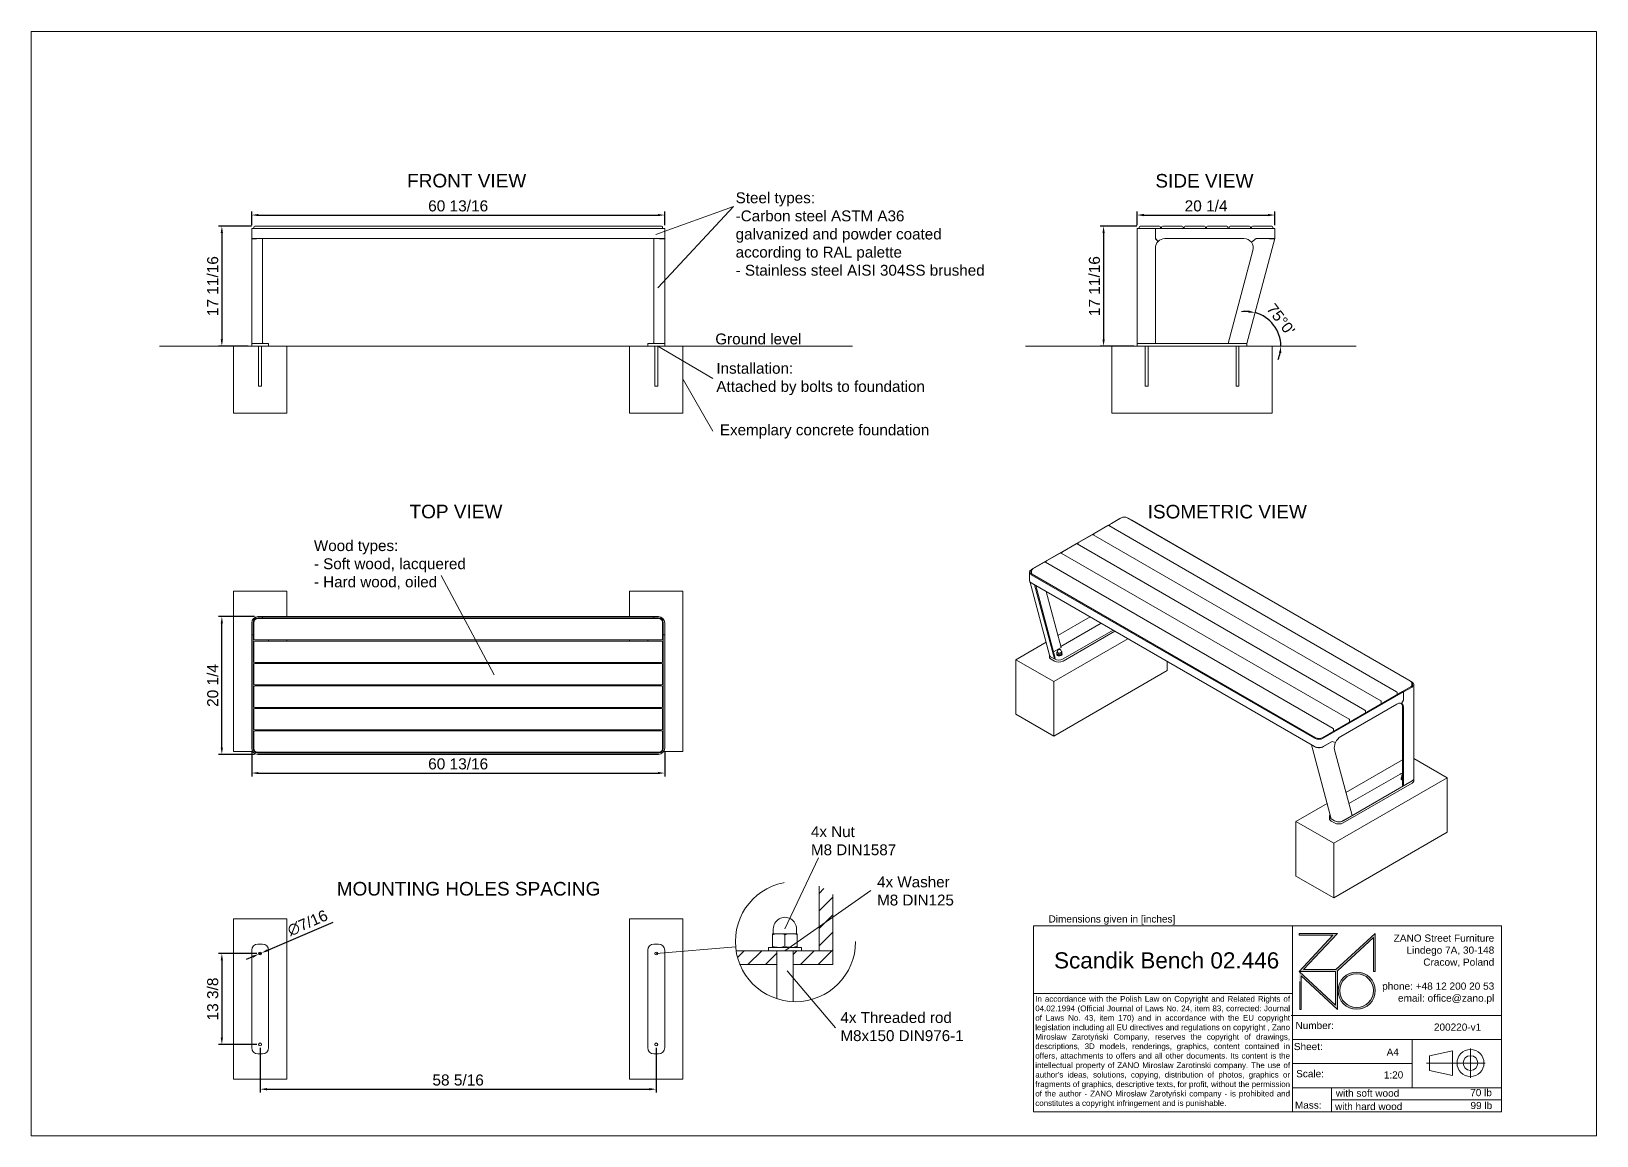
# Paper-space layout 'US' of a CAD drawing. Header units: inches. Extents: x -14.9 to -3.3, y -7.2 to 1.
# The model-space entities are those that its viewports show. They can reach past a viewport. Long polylines and large blocks are cut down to what shows.
import ezdxf

# ---------------------------------------------------------------- set-up
doc = ezdxf.new("R2010")
doc.units = ezdxf.units.IN
doc.linetypes.add('HIDDEN', pattern=[1.905, 1.27, -0.635])
for name, color, linetype, lineweight in [('ZANO_O', 10, 'Continuous', 0), ('ZANO_R', 7, 'Continuous', 0), ('ZANO_R_przerywana', 250, 'HIDDEN', 0), ('ZANO_W', 1, 'Continuous', 0)]:
    doc.layers.add(name, color=color, linetype=linetype, lineweight=lineweight)
doc.layers.add('ZANO_P', color=7, linetype='Continuous', lineweight=0, true_color=0xffffff)
doc.styles.get("Standard").update_dxf_attribs({"font": 'arial.ttf'})
doc.dimstyles.new('amerykanie', dxfattribs={"dimtxt": 50, "dimasz": 50, "dimexe": 0.5, "dimexo": 0.5, "dimgap": 1, "dimtad": 1, "dimdec": 0, "dimzin": 0, "dimlunit": 5, "dimtxsty": 'Standard', "dimcen": 0.09, "dimclrd": 1, "dimclre": 1, "dimclrt": 1, "dimazin": 0, "dimtfac": 1, "dimtdec": 0, "dimtmove": 0, "dimatfit": 3, "dimfxl": 1, "dimtzin": 0, "dimarcsym": 1})

psp = doc.layouts.new('US')

# ---------------------------------------------------------------- texts
at = {"layer": 'ZANO_O', "attachment_point": 1}
for s, insert, char_height, width in [('{\\fArial|b0|i0|c238|p34;FRONT VIEW}', (-12.1, -0.096), 0.1, 1.04774), ('{\\fArial|b0|i0|c238|p34;SIDE VIEW}', (-6.593, -0.097), 0.1, 1.0012), ('\\pxql;Steel types:\\P-Carbon steel ASTM A36\\Pgalvanized and powder coated\\Paccording to RAL palette\\P- Stainless steel AISI 304SS brushed', (-9.682, -0.232), 0.08, 1.93979), ('{\\fArial|b0|i0|c238|p34;Ground level}', (-9.832, -1.271), 0.08, 0.78457), ('\\pxql;{\\fArial|b0|i0|c238|p34;Installation:\\FARIALUNI.TTF|c238;\\P\\fArial|b0|i0|c238|p34;Attached by bolts to foundation}', (-9.824, -1.487), 0.08, 1.81828), ('\\pxql;{\\fArial|b0|i0|c238|p34;Exemplary concrete foundation}', (-9.798, -1.94), 0.08, 1.68642), ('{\\fArial|b0|i0|c238|p34;TOP VIEW}', (-12.082, -2.531), 0.1, 0.86231), ('{\\fArial|b0|i0|c238|p34;ISOMETRIC VIEW}', (-6.65, -2.532), 0.1, 1.49258), ('\\pxql;{\\fArial|b0|i0|c238|p34;Wood types:\\FARIALUNI.TTF|c238;\\P\\fArial|b0|i0|c238|p34;- Soft wood, lacquered\\FARIALUNI.TTF|c238;\\P\\fArial|b0|i0|c238|p34;- Hard wood, oiled}', (-12.786, -2.792), 0.08, 1.37907), ('4x Nut \\PM8 DIN1587', (-9.128, -4.897), 0.08, 0.89262), ('4x Washer \\PM8 DIN125', (-8.641, -5.267), 0.08, 0.85429), ('{\\fArial|b0|i0|c238|p34;MOUNTING HOLES SPACING}', (-12.618, -5.307), 0.1, 2.09064), ('4x Threaded rod \\PM8x150 DIN976-1', (-8.911, -6.265), 0.08, 1.01516)]:
    psp.add_mtext(s, dxfattribs=dict(at, insert=insert, char_height=char_height, width=width))
at = {"layer": 'ZANO_R', "attachment_point": 1}
for s, insert, char_height, width in [('{\\fArial|b0|i0|c238|p34;Dimensions given in [inches]}', (-7.379, -5.553), 0.05269, 1.79436), ('\\pxqr;{\\fArial|b0|i0|c238|p34;ZANO Street Furniture\\FARIALUNI.TTF|c238;\\P\\fArial|b0|i0|c238|p34;Lindego 7A, 30-148\\FARIALUNI.TTF|c238;\\P\\fArial|b0|i0|c238|p34;Cracow, Poland\\FARIALUNI.TTF|c238;\\P\\P\\fArial|b0|i0|c238|p34;phone: +48 12 200 20 53\\FARIALUNI.TTF|c238;\\P\\fArial|b0|i0|c238|p34;email: office@zano.pl}', (-5.149, -5.694), 0.05298, 1.04998), ('\\pxql;Scandik Bench 02.446^I', (-7.339, -5.825), 0.11856, 1.7443), ("\\pxqj;{\\fArial|b0|i0|c238|p34;In accordance with the Polish Law on Copyright and Related Rights of 04.02.1994 (Official Journal of Laws No. 24, item 83, corrected: Journal of Laws No. 43, item 170) and in accordance with the EU copyright legislation including all EU directives and regulations on copyright , Zano Mirosław Zarotyński Company, reserves the copyright of drawings, descriptions, 3D models, renderings, graphics, content contained in offers, attachments to offers and all other documents. Its content is the intellectual property of ZANO Miroslaw Zarotinski company. The use of author's ideas, solutions, copying, distribution of photos, graphics or fragments of graphics, descriptive texts, for profit, without the permission of the author - ZANO Mirosław Zarotyński company - is prohibited and constitutes a copyright infringement and is punishable.}", (-7.477, -6.147), 0.041822, 1.86937), ('{\\fArial|b0|i0|c238|p34;Number:}', (-5.562, -6.337), 0.05269, 0.35585), ('200220-v1', (-4.543, -6.349), 0.0527, 0.49653), ('{\\fArial|b0|i0|c238|p34;Sheet:}', (-5.574, -6.492), 0.05269, 254.32319), ('{\\fArial|b0|i0|c238|p34;A4}', (-4.891, -6.533), 0.05269, 0.18637), ('{\\fArial|b0|i0|c238|p34;Scale:}', (-5.557, -6.692), 0.05269, 254.32319), ('1:20', (-4.912, -6.701), 0.0527, 0.20756), ('{\\fArial|b0|i0|c238|p34;with soft wood}', (-5.265, -6.835), 0.05269, 1.21824), ('70 lb', (-4.276, -6.831), 0.0527, 0.22908), ('{\\fArial|b0|i0|c238|p34;Mass:}', (-5.566, -6.923), 0.05269, 254.32319), ('{\\fArial|b0|i0|c238|p34;with hard wood}', (-5.271, -6.933), 0.05269, 0.89713), ('99 lb', (-4.274, -6.926), 0.0527, 0.22731)]:
    psp.add_mtext(s, dxfattribs=dict(at, insert=insert, char_height=char_height, width=width))

msp = doc.modelspace()

# ---------------------------------------------------------------- blocks, each defined once
blk = doc.blocks.new('*D356')
at = {"layer": 'ZANO_W', "color": 1, "lineweight": -2}
for p, q in [((135.36, 127.05), (129.96, 127.05)), ((130.46, 126.05), (130.46, 110.37)), ((134.91, 109.37), (129.96, 109.37))]:
    blk.add_line(p, q, dxfattribs=at)
at = {"layer": 'ZANO_W', "color": 1}
for points in [[(130.63, 126.05), (130.3, 126.05), (130.46, 127.05)], [(130.3, 110.37), (130.63, 110.37), (130.46, 109.37)]]:
    blk.add_solid(points, dxfattribs=at)
at = {"layer": 'ZANO_W', "color": 1, "insert": (129.12, 118.21), "char_height": 1.625, "attachment_point": 5, "rotation": 90}
blk.add_mtext('17 11/16', dxfattribs=at)
blk = doc.blocks.new('*D357')
at = {"layer": 'ZANO_W', "color": 1, "lineweight": -2}
for start, end in [(86.2395, 97.4791), (0, 75), (337.5209, 348.7604)]:
    blk.add_arc((151.44, 109.37), 5.11, start, end, dxfattribs=at)
at = {"layer": 'ZANO_W', "color": 1}
for points in [[(151.75, 114.3), (151.81, 114.63), (152.77, 114.3)], [(156.62, 108.36), (156.29, 108.39), (156.55, 109.37)]]:
    blk.add_solid(points, dxfattribs=at)
at = {"layer": 'ZANO_W', "color": 1, "insert": (156.56, 113.3), "char_height": 1.625, "attachment_point": 5, "rotation": 307.5}
blk.add_mtext("75%%d0'", dxfattribs=at)
blk = doc.blocks.new('*D358')
at = {"layer": 'ZANO_W', "color": 1, "lineweight": -2}
for p, q in [((5.02, 127.05), (0.18, 127.05)), ((0.68, 126.05), (0.68, 110.37)), ((4.57, 109.37), (0.18, 109.37))]:
    blk.add_line(p, q, dxfattribs=at)
at = {"layer": 'ZANO_W', "color": 1}
for points in [[(0.84, 126.05), (0.51, 126.05), (0.68, 127.05)], [(0.51, 110.37), (0.84, 110.37), (0.68, 109.37)]]:
    blk.add_solid(points, dxfattribs=at)
at = {"layer": 'ZANO_W', "color": 1, "insert": (-0.66, 118.21), "char_height": 1.625, "attachment_point": 5, "rotation": 90}
blk.add_mtext('17 11/16', dxfattribs=at)
blk = doc.blocks.new('*D359')
at = {"layer": 'ZANO_W', "color": 1, "lineweight": -2}
for p, q in [((5.07, 127.2), (5.07, 129.17)), ((65.86, 127.2), (65.86, 129.17)), ((6.07, 128.67), (64.86, 128.67))]:
    blk.add_line(p, q, dxfattribs=at)
at = {"layer": 'ZANO_W', "color": 1}
for points in [[(6.07, 128.84), (6.07, 128.5), (5.07, 128.67)], [(64.86, 128.5), (64.86, 128.84), (65.86, 128.67)]]:
    blk.add_solid(points, dxfattribs=at)
at = {"layer": 'ZANO_W', "color": 1, "insert": (35.46, 130.01), "char_height": 1.625, "attachment_point": 5}
blk.add_mtext('60 13/16', dxfattribs=at)
blk = doc.blocks.new('*D360')
at = {"layer": 'ZANO_W', "color": 1, "lineweight": -2}
for p, q in [((135.41, 127.2), (135.41, 129.17)), ((155.68, 127.2), (155.68, 129.17)), ((136.41, 128.67), (154.68, 128.67))]:
    blk.add_line(p, q, dxfattribs=at)
at = {"layer": 'ZANO_W', "color": 1}
for points in [[(136.41, 128.84), (136.41, 128.5), (135.41, 128.67)], [(154.68, 128.5), (154.68, 128.84), (155.68, 128.67)]]:
    blk.add_solid(points, dxfattribs=at)
at = {"layer": 'ZANO_W', "color": 1, "insert": (145.55, 130.01), "char_height": 1.625, "attachment_point": 5}
blk.add_mtext('20 1/4', dxfattribs=at)
blk = doc.blocks.new('*D361')
at = {"layer": 'ZANO_W', "color": 1, "lineweight": -2}
for p, q in [((5.48, 69.57), (0.18, 69.57)), ((0.68, 50.29), (0.68, 68.57)), ((5.48, 49.29), (0.18, 49.29))]:
    blk.add_line(p, q, dxfattribs=at)
at = {"layer": 'ZANO_W', "color": 1}
for points in [[(0.84, 68.57), (0.51, 68.57), (0.68, 69.57)], [(0.51, 50.29), (0.84, 50.29), (0.68, 49.29)]]:
    blk.add_solid(points, dxfattribs=at)
at = {"layer": 'ZANO_W', "color": 1, "insert": (-0.66, 59.43), "char_height": 1.625, "attachment_point": 5, "rotation": 90}
blk.add_mtext('20 1/4', dxfattribs=at)
blk = doc.blocks.new('*D362')
at = {"layer": 'ZANO_W', "color": 1, "lineweight": -2}
for p, q in [((5.07, 49.7), (5.07, 46.04)), ((65.86, 49.7), (65.86, 46.04)), ((6.07, 46.54), (64.86, 46.54))]:
    blk.add_line(p, q, dxfattribs=at)
at = {"layer": 'ZANO_W', "color": 1}
for points in [[(6.07, 46.7), (6.07, 46.37), (5.07, 46.54)], [(64.86, 46.37), (64.86, 46.7), (65.86, 46.54)]]:
    blk.add_solid(points, dxfattribs=at)
at = {"layer": 'ZANO_W', "color": 1, "insert": (35.46, 47.88), "char_height": 1.625, "attachment_point": 5}
blk.add_mtext('60 13/16', dxfattribs=at)
blk = doc.blocks.new('*D363')
at = {"layer": 'ZANO_W', "color": 1, "lineweight": -2}
for p, q in [((5.81, 19.98), (0.18, 19.98)), ((0.68, 18.98), (0.68, 7.59)), ((5.81, 6.59), (0.18, 6.59))]:
    blk.add_line(p, q, dxfattribs=at)
at = {"layer": 'ZANO_W', "color": 1}
for points in [[(0.84, 18.98), (0.51, 18.98), (0.68, 19.98)], [(0.51, 7.59), (0.84, 7.59), (0.68, 6.59)]]:
    blk.add_solid(points, dxfattribs=at)
at = {"layer": 'ZANO_W', "color": 1, "insert": (-0.66, 13.28), "char_height": 1.625, "attachment_point": 5, "rotation": 90}
blk.add_mtext('13 3/8', dxfattribs=at)
blk = doc.blocks.new('*D364')
at = {"layer": 'ZANO_W', "color": 1, "lineweight": -2}
for p, q in [((6.31, 6.09), (6.31, -0.49)), ((64.62, 6.09), (64.62, -0.49)), ((7.31, 0.01), (63.62, 0.01))]:
    blk.add_line(p, q, dxfattribs=at)
at = {"layer": 'ZANO_W', "color": 1}
for points in [[(7.31, 0.17), (7.31, -0.16), (6.31, 0.01)], [(63.62, -0.16), (63.62, 0.17), (64.62, 0.01)]]:
    blk.add_solid(points, dxfattribs=at)
at = {"layer": 'ZANO_W', "color": 1, "insert": (35.46, 1.35), "char_height": 1.625, "attachment_point": 5}
blk.add_mtext('58 5/16', dxfattribs=at)
blk = doc.blocks.new('*D365')
at = {"layer": 'ZANO_O', "color": 1, "lineweight": -2}
for p, q in [((7.43, 20.46), (17.05, 24.59)), ((5.19, 19.5), (4.27, 19.1)), ((6.11, 19.89), (6.51, 20.06))]:
    blk.add_line(p, q, dxfattribs=at)
at = {"layer": 'ZANO_O', "color": 1}
for points in [[(5.26, 19.34), (5.13, 19.65), (6.11, 19.89)], [(7.36, 20.61), (7.49, 20.3), (6.51, 20.06)]]:
    blk.add_solid(points, dxfattribs=at)
at = {"layer": 'ZANO_O', "color": 1, "insert": (13.3, 24.47), "char_height": 1.625, "attachment_point": 5, "rotation": 23.2273}
blk.add_mtext('∅7/16', dxfattribs=at)

# ---------------------------------------------------------------- dimensions: what is measured, and where the dimension line sits
at = {"layer": 'ZANO_O'}
dim = msp.add_diameter_dim_2p(p1=(6.11099, 19.89196), p2=(6.50896, 20.06276), dimstyle='amerykanie', override={"dimtxt": 1.625, "dimasz": 1, "dimgap": 0.5, "dimdec": 4, "dimaunit": 1, "dimadec": 1, "dimtdec": 4, "dimtmove": 1, "dimfrac": 2}, dxfattribs=at)
dim.commit()
dim.dimension.update_dxf_attribs({"geometry": '*D365', "text_midpoint": (13.84025, 23.20909), "dimtype": 163})
at = {"layer": 'ZANO_W'}
for base, p1, p2, picture, middle in [((65.85722, 128.66971), (5.06982, 126.69525), (65.85722, 126.69525), '*D359', (35.46352, 130.01048)), ((155.68322, 128.66971), (135.40763, 126.69525), (155.68322, 126.69525), '*D360', (145.54543, 130.00992)), ((65.85722, 46.53624), (5.06982, 50.19898), (65.85722, 50.19898), '*D362', (35.46352, 47.877)), ((64.61707, 0.00592), (6.30998, 6.59153), (64.61707, 6.59153), '*D364', (35.46352, 1.34613))]:
    dim = msp.add_linear_dim(base=base, p1=p1, p2=p2, dimstyle='amerykanie', override={"dimtxt": 1.625, "dimasz": 1, "dimgap": 0.5, "dimdec": 4, "dimaunit": 1, "dimadec": 1, "dimtdec": 4, "dimtmove": 1, "dimfrac": 2}, dxfattribs=at)
    dim.commit()
    dim.dimension.update_dxf_attribs({"geometry": picture, "text_midpoint": middle})
for base, p1, p2, picture, middle in [((0.67667, 109.37241), (5.52258, 127.04958), (5.06982, 109.37241), '*D358', (-0.66354, 118.211)), ((130.46245, 109.37241), (135.86039, 127.04958), (135.40763, 109.37241), '*D356', (129.12224, 118.211)), ((0.67667, 69.56906), (5.97533, 49.29204), (5.97533, 69.56906), '*D361', (-0.66354, 59.43055)), ((0.67667, 6.59153), (6.30998, 19.97736), (6.30998, 6.59153), '*D363', (-0.66409, 13.28445))]:
    dim = msp.add_linear_dim(base=base, p1=p1, p2=p2, angle=90, dimstyle='amerykanie', override={"dimtxt": 1.625, "dimasz": 1, "dimgap": 0.5, "dimdec": 4, "dimaunit": 1, "dimadec": 1, "dimtdec": 4, "dimtmove": 1, "dimfrac": 2}, dxfattribs=at)
    dim.commit()
    dim.dimension.update_dxf_attribs({"geometry": picture, "text_midpoint": middle})
dim = msp.add_angular_dim_2l(base=(156.07136, 111.53025), line1=((118.97729, 109.37241), (167.65967, 109.37241)), line2=((155.68465, 125.19918), (151.54936, 109.76611)), dimstyle='amerykanie', override={"dimtxt": 1.625, "dimasz": 1, "dimgap": 0.5, "dimdec": 4, "dimaunit": 1, "dimadec": 1, "dimtdec": 4, "dimtmove": 1, "dimfrac": 2}, dxfattribs=at)
dim.commit()
dim.dimension.update_dxf_attribs({"geometry": '*D357', "text_midpoint": (156.55789, 113.29654)})

# ---------------------------------------------------------------- linework, layer by layer
at = {"layer": 'ZANO_R'}
for p, q in [((5.3651, 126.69525), (5.3651, 126.8921)), ((5.52258, 127.04958), (5.97533, 127.04958)), ((5.97533, 127.04958), (64.95171, 127.04958)), ((65.40447, 127.04958), (64.95171, 127.04958)), ((65.56195, 126.69525), (65.56195, 126.8921)), ((135.70291, 126.8921), (135.70291, 126.69525)), ((136.31314, 127.04958), (135.86039, 127.04958)), ((138.69503, 127.04958), (136.31314, 127.04958)), ((138.85252, 126.69525), (138.85252, 126.8921)), ((139.01, 126.69525), (139.01, 126.8921)), ((139.16747, 127.04958), (142.00212, 127.04958)), ((142.1596, 126.8921), (142.1596, 126.69525)), ((142.31708, 126.69525), (142.31708, 126.8921)), ((142.47456, 127.04958), (145.30921, 127.04958)), ((145.46668, 126.8921), (145.46668, 126.69525)), ((145.62417, 126.69525), (145.62417, 126.8921)), ((145.78165, 127.04958), (148.6163, 127.04958)), ((148.77378, 126.8921), (148.77378, 126.69525)), ((148.93125, 126.69525), (148.93125, 126.8921)), ((149.08873, 127.04958), (151.92338, 127.04958)), ((152.08086, 126.8921), (152.08086, 126.69525)), ((152.23835, 126.69525), (152.23835, 126.8921)), ((152.39582, 127.04958), (154.77771, 127.04958)), ((154.77771, 127.04958), (155.23047, 127.04958)), ((155.38795, 126.8921), (155.38795, 126.69525)), ((5.06982, 125.19918), (5.06982, 126.69525)), ((5.97533, 126.69525), (5.06982, 126.69525)), ((5.06982, 125.19918), (5.97533, 125.19918)), ((5.06982, 109.76611), (5.06982, 125.19918)), ((5.97533, 126.69525), (64.95171, 126.69525)), ((5.97533, 125.19918), (6.64462, 125.19918)), ((64.28242, 125.19918), (6.64462, 125.19918)), ((6.64462, 125.19918), (6.64462, 109.76611)), ((64.28242, 125.19918), (64.28242, 109.76611)), ((64.95171, 125.19918), (64.28242, 125.19918)), ((64.95171, 126.69525), (65.85722, 126.69525)), ((65.85722, 125.19918), (64.95171, 125.19918)), ((65.85722, 125.19918), (65.85722, 126.69525)), ((65.85722, 125.19918), (65.85722, 109.76611)), ((135.40763, 126.69525), (135.40763, 109.76611)), ((136.31314, 126.69525), (135.40763, 126.69525)), ((136.31314, 126.69525), (138.0848, 126.69525)), ((138.0848, 125.19918), (138.0848, 126.69525)), ((138.0848, 126.69525), (154.77771, 126.69525)), ((138.0848, 126.69525), (138.0848, 125.18527)), ((138.48839, 124.79559), (138.0848, 125.19918)), ((138.48146, 124.78861), (138.0848, 125.18527)), ((151.11758, 125.19918), (139.46275, 125.19918)), ((155.68465, 125.19918), (151.54936, 109.76611)), ((152.21046, 124.66008), (152.91304, 125.19918)), ((152.91336, 125.19918), (152.21079, 124.66008)), ((154.74719, 125.19918), (152.91304, 125.19918)), ((154.77771, 125.19918), (152.91336, 125.19918)), ((155.68322, 126.69525), (154.77771, 126.69525)), ((154.77771, 125.19918), (155.68322, 125.19918)), ((155.68322, 125.19918), (155.68322, 126.69525)), ((138.0848, 123.82123), (138.0848, 109.76611)), ((152.44826, 123.46459), (148.77776, 109.76611)), ((-8.50773, 109.37241), (93.49186, 109.37241)), ((2.37297, 109.37241), (10.24699, 109.37241)), ((10.24699, 109.37241), (2.37297, 109.37241)), ((5.06982, 109.76611), (5.06982, 109.37241)), ((5.97533, 109.76611), (5.06982, 109.76611)), ((6.64462, 109.76611), (5.97533, 109.76611)), ((6.52652, 109.37241), (6.09344, 109.37241)), ((6.52652, 109.37241), (6.09344, 109.37241)), ((6.67366, 110.13168), (6.64462, 110.14845)), ((6.64462, 110.14519), (6.67366, 110.13168)), ((6.64462, 109.85622), (6.67366, 109.87299)), ((6.67366, 109.87299), (6.64462, 109.85968)), ((6.64462, 109.84485), (6.70368, 109.84485)), ((7.55014, 109.76611), (6.64462, 109.76611)), ((6.67366, 110.13168), (6.67366, 109.87299)), ((6.70368, 109.76611), (6.70368, 109.84485)), ((7.55014, 109.37241), (7.55014, 109.76611)), ((60.68006, 109.37241), (68.55407, 109.37241)), ((68.55407, 109.37241), (60.68006, 109.37241)), ((63.37691, 109.76611), (63.37691, 109.37241)), ((64.28242, 109.76611), (63.37691, 109.76611)), ((64.22336, 109.84485), (64.22336, 109.76611)), ((64.22336, 109.84485), (64.28242, 109.84485)), ((64.28242, 110.14845), (64.25338, 110.13168)), ((64.25338, 110.13168), (64.28242, 110.14499)), ((64.25338, 110.13168), (64.25338, 109.87299)), ((64.25338, 109.87299), (64.28242, 109.85622)), ((64.28242, 109.85948), (64.25338, 109.87299)), ((64.28242, 109.76611), (64.95171, 109.76611)), ((64.8336, 109.37241), (64.40053, 109.37241)), ((64.8336, 109.37241), (64.40053, 109.37241)), ((65.85722, 109.76611), (64.95171, 109.76611)), ((65.85722, 109.37241), (65.85722, 109.76611)), ((118.97729, 109.37241), (167.65967, 109.37241)), ((131.66748, 109.37241), (155.28952, 109.37241)), ((155.28952, 109.37241), (131.66748, 109.37241)), ((136.31314, 109.76611), (135.40763, 109.76611)), ((135.40763, 109.37241), (135.40763, 109.76611)), ((138.0848, 109.76611), (136.31314, 109.76611)), ((136.31314, 109.76611), (150.64385, 109.76611)), ((137.00212, 109.37241), (136.56905, 109.37241)), ((148.77776, 109.76611), (150.61191, 109.76611)), ((150.38794, 109.37241), (149.95488, 109.37241)), ((150.68404, 109.75948), (150.61191, 109.76611)), ((151.54936, 109.76611), (150.64385, 109.76611)), ((151.54936, 109.37241), (151.54936, 109.76611)), ((131.62522, 83.29081), (119.82155, 76.4767)), ((131.10107, 82.96116), (129.09667, 81.80405)), ((173.60142, 58.51713), (131.25853, 82.96116)), ((131.35639, 82.97491), (131.29556, 82.93979)), ((131.35639, 83.01763), (131.35639, 82.90467)), ((133.11938, 84.12631), (131.43513, 83.15402)), ((132.87797, 84.01401), (131.62522, 83.29081)), ((131.62522, 83.29081), (131.64866, 83.27728)), ((175.61974, 60.05192), (133.91714, 84.12631)), ((134.63182, 83.7408), (134.15856, 84.01401)), ((134.63182, 83.7408), (134.60838, 83.72727)), ((134.63182, 83.7408), (175.38789, 60.21282)), ((128.7626, 81.6112), (126.75821, 80.45408)), ((171.26296, 57.16717), (128.92007, 81.6112)), ((129.01792, 81.62494), (128.95709, 81.58982)), ((129.01792, 81.66766), (129.01792, 81.55471)), ((124.08568, 78.91127), (122.08128, 77.75415)), ((166.58603, 54.46724), (124.24314, 78.91127)), ((124.341, 78.92501), (124.28017, 78.88989)), ((124.341, 78.96773), (124.341, 78.85478)), ((126.42414, 80.26123), (124.41974, 79.10412)), ((168.9245, 55.8172), (126.58161, 80.26123)), ((126.67946, 80.27497), (126.61863, 80.23986)), ((126.67946, 80.3177), (126.67946, 80.20474)), ((119.55633, 76.10706), (119.55633, 74.88547)), ((119.85161, 76.2678), (119.85161, 75.89907)), ((121.74721, 77.5613), (120.06296, 76.589)), ((164.24757, 53.11727), (121.90468, 77.5613)), ((122.00253, 77.57504), (121.94171, 77.53993)), ((122.00253, 77.61776), (122.00253, 77.50481)), ((119.58314, 74.7592), (122.49659, 63.8852)), ((119.82054, 74.51525), (120.2938, 74.24205)), ((119.82155, 75.73743), (161.52415, 51.66303)), ((161.52415, 50.44144), (119.82155, 74.51583)), ((119.96074, 75.81778), (161.66334, 51.74339)), ((120.29481, 74.24263), (120.2938, 74.24205)), ((120.2938, 74.24205), (123.21789, 63.32835)), ((120.49027, 74.12978), (123.35234, 63.44757)), ((121.99609, 73.2605), (124.20335, 65.02222)), ((6.64462, 69.56906), (5.97533, 69.56906)), ((6.64462, 69.37221), (5.97533, 69.37221)), ((5.97533, 69.27378), (64.95171, 69.27378)), ((6.64462, 69.56906), (6.64462, 69.37221)), ((6.64462, 69.56906), (64.28242, 69.56906)), ((6.64462, 69.37221), (64.28242, 69.37221)), ((10.24699, 69.27378), (10.24699, 69.37221)), ((60.68006, 69.37221), (60.68006, 69.27378)), ((64.28242, 69.56906), (64.28242, 69.37221)), ((64.28242, 69.56906), (64.95171, 69.56906)), ((64.28242, 69.37221), (64.95171, 69.37221)), ((5.06982, 68.66355), (5.06982, 66.89189)), ((5.06982, 66.89189), (5.06982, 50.19898)), ((5.06982, 66.89189), (5.26667, 66.89189)), ((5.26667, 66.89189), (5.26667, 68.66355)), ((5.26667, 66.89189), (5.26667, 50.19898)), ((5.3651, 68.66355), (5.3651, 66.28166)), ((65.56195, 68.66355), (65.56195, 66.28166)), ((65.66037, 66.89189), (65.66037, 68.66355)), ((65.66037, 66.89189), (65.66037, 50.19898)), ((65.85722, 66.89189), (65.66037, 66.89189)), ((65.85722, 66.89189), (65.85722, 68.66355)), ((65.85722, 66.89189), (65.85722, 50.19898)), ((130.09586, 68.5846), (124.16606, 65.1614)), ((124.49848, 63.32835), (131.8497, 67.57213)), ((124.49848, 63.00688), (132.12814, 67.41139)), ((5.3651, 62.97457), (5.3651, 65.80922)), ((65.40447, 66.12417), (5.52258, 66.12417)), ((5.52258, 65.96669), (65.40447, 65.96669)), ((7.55014, 65.96669), (7.55014, 66.12417)), ((10.24699, 65.96669), (10.24699, 66.12417)), ((60.68006, 66.12417), (60.68006, 65.96669)), ((63.37691, 66.12417), (63.37691, 65.96669)), ((65.56195, 62.97457), (65.56195, 65.80922)), ((124.20335, 65.02222), (123.10096, 64.38582)), ((5.3651, 59.66748), (5.3651, 62.50212)), ((65.40447, 62.81709), (5.52258, 62.81709)), ((5.52258, 62.65961), (65.40447, 62.65961)), ((7.55014, 62.65961), (7.55014, 62.81709)), ((10.24699, 62.65961), (10.24699, 62.81709)), ((60.68006, 62.81709), (60.68006, 62.65961)), ((63.37691, 62.81709), (63.37691, 62.65961)), ((65.56195, 59.66748), (65.56195, 62.50212)), ((122.47941, 63.94933), (122.47941, 63.64972)), ((123.21789, 63.32835), (122.74463, 63.60156)), ((123.21789, 63.00688), (122.74463, 63.28009)), ((123.21789, 63.32835), (123.35234, 63.44757)), ((123.56192, 64.09174), (123.56192, 64.02744)), ((123.60433, 64.27161), (123.60433, 64.06037)), ((123.66035, 64.41291), (123.65139, 64.39597)), ((123.66034, 64.41218), (123.65139, 64.39597)), ((123.66034, 64.42928), (123.66034, 64.35695)), ((123.86149, 64.12315), (123.86149, 63.91191)), ((124.21278, 64.17749), (124.21278, 63.96625)), ((124.25089, 64.35695), (124.25089, 64.42928)), ((124.30691, 64.38028), (124.30691, 64.16905)), ((124.34932, 64.02744), (124.34932, 64.09174)), ((175.38789, 60.21282), (175.36445, 60.19929)), ((175.38789, 60.21282), (175.86115, 59.93961)), ((5.3651, 56.36039), (5.3651, 59.19504)), ((65.40447, 59.51), (5.52258, 59.51)), ((5.52258, 59.35252), (65.40447, 59.35252)), ((7.55014, 59.35252), (7.55014, 59.51)), ((10.24699, 59.35252), (10.24699, 59.51)), ((60.68006, 59.51), (60.68006, 59.35252)), ((63.37691, 59.51), (63.37691, 59.35252)), ((65.56195, 56.36039), (65.56195, 59.19504)), ((174.46921, 58.5575), (162.66554, 51.74339)), ((174.6084, 58.47715), (162.80473, 51.66303)), ((173.68017, 58.102), (173.68017, 58.38075)), ((174.46921, 58.5575), (175.72196, 59.2807)), ((174.6084, 58.47715), (174.46921, 58.5575)), ((174.6084, 58.47715), (175.86115, 59.20035)), ((174.6084, 57.25555), (174.6084, 58.47715)), ((174.6084, 58.47715), (174.6084, 57.24419)), ((175.8311, 59.36198), (175.8311, 59.73071)), ((176.12637, 45.74665), (176.12637, 59.56998)), ((5.3651, 53.05331), (5.3651, 55.88796)), ((65.40447, 56.20291), (5.52258, 56.20291)), ((5.52258, 56.04544), (65.40447, 56.04544)), ((7.55014, 56.04544), (7.55014, 56.20291)), ((10.24699, 56.04544), (10.24699, 56.20291)), ((60.68006, 56.20291), (60.68006, 56.04544)), ((63.37691, 56.20291), (63.37691, 56.04544)), ((65.56195, 53.05331), (65.56195, 55.88796)), ((165.39284, 51.93552), (173.63404, 56.69307)), ((169.00324, 55.40207), (169.00324, 55.68081)), ((171.34171, 56.75203), (171.34171, 57.03078)), ((174.31797, 56.76413), (174.32792, 56.75838)), ((174.32302, 56.76125), (174.6084, 57.25555)), ((174.32792, 56.75838), (174.6084, 57.24419)), ((174.46921, 56.21075), (174.46921, 44.73417)), ((174.60348, 57.24703), (174.6084, 57.24419)), ((174.6084, 56.1304), (174.6084, 44.65382)), ((166.66478, 54.0521), (166.66478, 54.33085)), ((5.3651, 50.19898), (5.3651, 52.58087)), ((65.40447, 52.89583), (5.52258, 52.89583)), ((5.52258, 52.73834), (65.40447, 52.73834)), ((6.64462, 52.73834), (6.64462, 52.89583)), ((10.24699, 52.73834), (10.24699, 52.89583)), ((60.68006, 52.89583), (60.68006, 52.73834)), ((64.28242, 52.73834), (64.28242, 52.89583)), ((65.56195, 50.19898), (65.56195, 52.58087)), ((161.04988, 50.71406), (161.05089, 50.71465)), ((161.52314, 50.44086), (161.04988, 50.71406)), ((161.04988, 50.71406), (163.97397, 39.80037)), ((162.80473, 50.44144), (164.12303, 51.20247)), ((162.82631, 50.45389), (164.11182, 51.19601)), ((164.61583, 51.04037), (164.11182, 51.19601)), ((164.12303, 51.20247), (164.61982, 51.04906)), ((164.32631, 52.70213), (164.32631, 52.98088)), ((164.61583, 51.04037), (164.57886, 51.06171)), ((64.95171, 49.58874), (5.97533, 49.58874)), ((5.97533, 49.49584), (6.64462, 49.49584)), ((5.97533, 49.49031), (64.95171, 49.49031)), ((5.97533, 49.29347), (64.95171, 49.29347)), ((5.97533, 49.29204), (6.64462, 49.29204)), ((6.64462, 49.49584), (6.64462, 49.58874)), ((6.64462, 49.49584), (6.64462, 49.49031)), ((6.64462, 49.29347), (6.64462, 49.29204)), ((64.28242, 49.49584), (64.28242, 49.58874)), ((64.28242, 49.49031), (64.28242, 49.49584)), ((64.28242, 49.49584), (64.95171, 49.49584)), ((64.28242, 49.29204), (64.28242, 49.29347)), ((64.95171, 49.29204), (64.28242, 49.29204)), ((164.45191, 49.97596), (167.04734, 40.28891)), ((174.10731, 46.38949), (166.57747, 42.04261)), ((174.35489, 46.09224), (174.35489, 46.01991)), ((165.72781, 39.52716), (175.86115, 45.37702)), ((165.72781, 39.20569), (175.86115, 45.05554)), ((174.25646, 45.7547), (174.25646, 45.6904)), ((174.29887, 45.93456), (174.29887, 45.72333)), ((174.35489, 46.07587), (174.34593, 46.05893)), ((174.35489, 46.07515), (174.34593, 46.05893)), ((174.42745, 45.8833), (174.46921, 45.85616)), ((174.46921, 45.6079), (174.42745, 45.62613)), ((174.6084, 44.65382), (174.46921, 44.73417)), ((174.6084, 44.65382), (175.86115, 45.37702)), ((176.12637, 45.42518), (176.12637, 45.74665)), ((163.70875, 40.17), (163.70875, 39.84853)), ((163.97397, 39.80037), (164.44723, 39.52716)), ((164.44723, 39.20569), (163.97397, 39.4789)), ((167.04734, 40.28891), (165.7504, 39.5402)), ((88.59061, 29.86899), (88.59061, 20.378)), ((88.59061, 28.83324), (89.29027, 29.53289)), ((88.59061, 26.25109), (90.60336, 28.26384)), ((90.60336, 28.67148), (90.60336, 20.378)), ((88.59061, 23.66895), (90.60336, 25.6817)), ((81.8479, 23.5984), (81.8479, 22.94426)), ((85.26957, 22.94426), (85.26957, 23.5984)), ((88.59061, 21.0868), (90.60336, 23.09955)), ((5.97533, 21.35532), (6.64462, 21.35532)), ((64.28242, 21.35532), (64.95171, 21.35532)), ((81.14343, 20.88119), (81.14343, 20.378)), ((85.97403, 20.88119), (81.14343, 20.88119)), ((81.74726, 22.73214), (81.74726, 22.89394)), ((82.65299, 22.89394), (81.74726, 22.89394)), ((81.74726, 22.73214), (82.191, 22.84953)), ((81.74726, 22.73214), (81.74726, 21.04298)), ((81.74726, 20.88119), (81.74726, 21.04298)), ((82.191, 22.84953), (82.65299, 22.89394)), ((84.46447, 22.89394), (82.65299, 22.89394)), ((83.115, 20.9256), (82.65299, 20.88119)), ((83.55874, 21.04298), (83.115, 20.9256)), ((83.55874, 22.73214), (84.00248, 22.84953)), ((83.55874, 22.73214), (83.55874, 21.04298)), ((84.00248, 22.84953), (84.46447, 22.89394)), ((85.37021, 22.89394), (84.46447, 22.89394)), ((84.92646, 20.9256), (84.46447, 20.88119)), ((85.37021, 21.04298), (84.92646, 20.9256)), ((85.37021, 22.73214), (85.37021, 22.89394)), ((85.37021, 22.73214), (85.37021, 21.04298)), ((85.37021, 20.88119), (85.37021, 21.04298)), ((85.97403, 20.378), (85.97403, 20.88119)), ((5.06982, 6.1191), (5.06982, 20.4498)), ((7.55014, 20.4498), (7.55014, 6.1191)), ((63.37691, 6.1191), (63.37691, 20.4498)), ((65.85722, 20.4498), (65.85722, 6.1191)), ((76.37193, 20.38251), (82.35109, 20.378)), ((76.58029, 19.40506), (77.55752, 20.38229)), ((78.12262, 18.36525), (80.13736, 20.37998)), ((80.70477, 18.36525), (82.35109, 20.01157)), ((85.97403, 20.378), (81.14343, 20.378)), ((82.35109, 18.36525), (82.35109, 20.378)), ((82.35109, 20.378), (82.35109, 13.33164)), ((84.76639, 18.36525), (84.76639, 20.378)), ((84.76639, 20.378), (90.60336, 20.378)), ((84.76639, 20.378), (84.76639, 12.89598)), ((84.76639, 19.84472), (85.29966, 20.378)), ((85.86906, 18.36525), (87.88181, 20.378)), ((88.4512, 18.36525), (90.46395, 20.378)), ((90.60336, 20.378), (88.59061, 20.378)), ((90.46395, 20.378), (90.60336, 20.51741)), ((82.35109, 18.36525), (76.89556, 18.36525)), ((90.60336, 18.36525), (84.76639, 18.36525)), ((6.64462, 5.21358), (5.97533, 5.21358)), ((64.95171, 5.21358), (64.28242, 5.21358))]:
    msp.add_line(p, q, dxfattribs=at)
at = {"layer": 'ZANO_R', "flags": 128}
for points in [[(5.06982, 125.19918), (5.08267, 125.18501), (5.12234, 125.17159), (5.18546, 125.16081), (5.27381, 125.15313), (5.37989, 125.14992), (5.50666, 125.15185), (5.64339, 125.1595), (5.79389, 125.17384), (5.97533, 125.19918)], [(64.95171, 125.19918), (65.10373, 125.17734), (65.25561, 125.16171), (65.3945, 125.15288), (65.52426, 125.14985), (65.63391, 125.15214), (65.7265, 125.15905), (65.79419, 125.16927), (65.83886, 125.18232), (65.85722, 125.19918)], [(154.74719, 125.19918), (154.90077, 125.18501), (155.05442, 125.17159), (155.19532, 125.16081), (155.32759, 125.15313), (155.44025, 125.14992), (155.53663, 125.15185), (155.60875, 125.1595), (155.65884, 125.17384), (155.68465, 125.19918)], [(154.74719, 125.19918), (154.86993, 125.19351), (154.9927, 125.18862), (155.10525, 125.18568), (155.21087, 125.18539), (155.30075, 125.18852), (155.37755, 125.19595), (155.39764, 125.19918)], [(119.82155, 75.73743), (119.74345, 75.78884), (119.67765, 75.84569), (119.62526, 75.90702), (119.58718, 75.97177), (119.56408, 76.03883), (119.55633, 76.10706), (119.56408, 76.17529), (119.58718, 76.24236), (119.62526, 76.30711), (119.67765, 76.36844), (119.74345, 76.42529), (119.82155, 76.4767)], [(119.96074, 75.81778), (119.89453, 75.8619), (119.83986, 75.911), (119.79786, 75.9641), (119.76938, 76.0201), (119.75499, 76.07788), (119.75498, 76.13625), (119.76938, 76.19403), (119.79786, 76.25003), (119.83987, 76.30313), (119.85162, 76.31507)], [(120.06296, 76.589), (120.02591, 76.56565), (119.96545, 76.51674), (119.92118, 76.46721), (119.88767, 76.41402), (119.86501, 76.35807), (119.85274, 76.29422), (119.85315, 76.26842)], [(119.55633, 74.88547), (119.56408, 74.81724), (119.58718, 74.75017), (119.62526, 74.68542), (119.67765, 74.6241), (119.74345, 74.56724), (119.82155, 74.51583)], [(119.58496, 74.76519), (119.59381, 74.72834), (119.63949, 74.64933), (119.71049, 74.57915), (119.82054, 74.51525)], [(7.31363, 69.27378), (7.28492, 69.30384), (7.20832, 69.37221)], [(63.71873, 69.37221), (63.64213, 69.30384), (63.61342, 69.27378)], [(122.47941, 63.64972), (122.48716, 63.58149), (122.51026, 63.51442), (122.54834, 63.44968), (122.60073, 63.38835), (122.66653, 63.3315), (122.74463, 63.28009)], [(122.74463, 63.60156), (122.66653, 63.65297), (122.60073, 63.70982), (122.54834, 63.77115), (122.51026, 63.8359), (122.48716, 63.90296), (122.48053, 63.94513)], [(123.56192, 64.02744), (123.56326, 64.00874), (123.57648, 63.96621), (123.6034, 63.92589), (123.64306, 63.88925), (123.69401, 63.85759), (123.75442, 63.83208), (123.8221, 63.81363), (123.8946, 63.80291), (123.96932, 63.8003), (124.04353, 63.8059), (124.11457, 63.81951), (124.17986, 63.84063), (124.23705, 63.86851), (124.28407, 63.90213), (124.31921, 63.94027)], [(123.60433, 64.19435), (123.57932, 64.15855), (123.56421, 64.11623), (123.56326, 64.07303), (123.57648, 64.0305), (123.6034, 63.99019), (123.64306, 63.95354), (123.69401, 63.92189), (123.75442, 63.89638), (123.8221, 63.87792), (123.8946, 63.8672), (123.96932, 63.8646), (124.04353, 63.8702), (124.11457, 63.8838), (124.17986, 63.90493), (124.23705, 63.9328), (124.28407, 63.96642), (124.31921, 64.00457), (124.31921, 64.00457)], [(123.73291, 63.96317), (123.69981, 63.9839), (123.60433, 64.06037)], [(124.25089, 64.39329), (124.25794, 64.37269), (124.25973, 64.33462), (124.24729, 64.29721), (124.22123, 64.26223), (124.18273, 64.23129), (124.13362, 64.20585), (124.07619, 64.18711), (124.01311, 64.17593), (123.94735, 64.17284), (123.88198, 64.17798), (123.82005, 64.19111), (123.76446, 64.21163), (123.7178, 64.23856), (123.68227, 64.27065), (123.65952, 64.3064), (123.65061, 64.34414), (123.65596, 64.38211), (123.66035, 64.39329)], [(123.66034, 64.35695), (123.66045, 64.35233), (123.66907, 64.31581), (123.69109, 64.28121), (123.72547, 64.25015), (123.77062, 64.22409), (123.82443, 64.20424), (123.88436, 64.19153), (123.94762, 64.18655), (124.01126, 64.18955), (124.0723, 64.20037), (124.12788, 64.2185), (124.17541, 64.24312), (124.21266, 64.27306), (124.23789, 64.30692), (124.24992, 64.34312), (124.25089, 64.35695)], [(123.86149, 63.91191), (123.83133, 63.9202), (123.73291, 63.96317)], [(124.21278, 63.96625), (124.12673, 63.93627), (124.03714, 63.91611)], [(124.2509, 64.42538), (124.27676, 64.40681), (124.30691, 64.38028)], [(124.30691, 64.16905), (124.28385, 64.1027), (124.25985, 64.04468)], [(175.86115, 59.93961), (175.93925, 59.8882), (176.00505, 59.83135), (176.05744, 59.77002), (176.09552, 59.70527), (176.11863, 59.63821), (176.12637, 59.56998), (176.11862, 59.50175), (176.09552, 59.43468), (176.05744, 59.36993), (176.00506, 59.30861), (175.93925, 59.25175), (175.86115, 59.20035)], [(175.82865, 59.78035), (175.84284, 59.76604), (175.88484, 59.71294), (175.91333, 59.65694), (175.92772, 59.59916), (175.92771, 59.54079), (175.91333, 59.48302), (175.88484, 59.42701), (175.84284, 59.37392), (175.78817, 59.32481), (175.72196, 59.2807)], [(173.63404, 56.69307), (173.72955, 56.74278), (173.82413, 56.78118), (173.91689, 56.8079), (174.00691, 56.82267), (174.09336, 56.82536), (174.17537, 56.81594), (174.25217, 56.79451), (174.32302, 56.76125)], [(174.24984, 56.79536), (174.25189, 56.79364), (174.30789, 56.73771), (174.3562, 56.67147), (174.39637, 56.59556), (174.42801, 56.5107), (174.45083, 56.41768), (174.4646, 56.31738), (174.46921, 56.21075)], [(174.32792, 56.75838), (174.39108, 56.71328), (174.44708, 56.65735), (174.49539, 56.59112), (174.53556, 56.51521), (174.5672, 56.43034), (174.59002, 56.33732), (174.6038, 56.23702), (174.6084, 56.1304)], [(164.45191, 49.97596), (164.43127, 50.07514), (164.42044, 50.18181), (164.41954, 50.29489), (164.42855, 50.41323), (164.4474, 50.53562), (164.47589, 50.66081), (164.51373, 50.78753), (164.56054, 50.91448), (164.61583, 51.04037)], [(161.52314, 50.44086), (161.64418, 50.36879), (161.78358, 50.3125), (161.92967, 50.27624), (162.08667, 50.25846), (162.24143, 50.26015), (162.3984, 50.28081), (162.54441, 50.31819), (162.6837, 50.37279), (162.82631, 50.45389)], [(174.25646, 45.6904), (174.2578, 45.67169), (174.27102, 45.62917), (174.29795, 45.58885), (174.3376, 45.55221), (174.38855, 45.52055), (174.44896, 45.49504), (174.46921, 45.48855)], [(174.29887, 45.85731), (174.27386, 45.82151), (174.25876, 45.77919), (174.2578, 45.73599), (174.27102, 45.69346), (174.29795, 45.65314), (174.3376, 45.6165), (174.38855, 45.58485), (174.44896, 45.55934), (174.46921, 45.55284)], [(174.42745, 45.62613), (174.39435, 45.64686), (174.29887, 45.72333)], [(174.46921, 45.87005), (174.459, 45.87459), (174.41235, 45.90152), (174.37682, 45.93361), (174.35407, 45.96937), (174.34516, 46.0071), (174.35051, 46.04507), (174.35489, 46.05625)], [(174.42745, 45.8833), (174.45843, 45.86762), (174.46921, 45.86305)], [(176.12637, 45.74665), (176.11862, 45.67842), (176.09552, 45.61135), (176.05744, 45.54661), (176.00506, 45.48528), (175.93925, 45.42842), (175.86115, 45.37702)], [(175.86115, 45.37702), (175.93925, 45.42842), (176.00506, 45.48528), (176.05744, 45.54661), (176.09552, 45.61135), (176.11862, 45.67842), (176.12637, 45.74665)], [(176.12637, 45.42518), (176.11862, 45.35695), (176.09552, 45.28988), (176.05744, 45.22513), (176.00506, 45.16381), (175.93925, 45.10695), (175.86115, 45.05554)], [(163.97397, 39.80037), (163.89587, 39.85178), (163.83006, 39.90863), (163.77767, 39.96996), (163.7396, 40.03471), (163.71649, 40.10177), (163.70875, 40.17), (163.71649, 40.23823), (163.7396, 40.3053), (163.77768, 40.37005), (163.81044, 40.41069)], [(163.70875, 39.84853), (163.71649, 39.7803), (163.7396, 39.71323), (163.77767, 39.64849), (163.83006, 39.58716), (163.89587, 39.53031), (163.97397, 39.4789)], [(165.7504, 39.5402), (165.63271, 39.47118), (165.49602, 39.4137), (165.35176, 39.37315), (165.19575, 39.34894), (165.04108, 39.34363), (164.88329, 39.35762), (164.73561, 39.39024), (164.59377, 39.44294), (164.44723, 39.52716)]]:
    msp.add_lwpolyline(points, dxfattribs=at)
at = {"layer": 'ZANO_R'}
msp.add_lwpolyline([(90.60336, 20.378), (90.60336, 18.36525)], dxfattribs=at)
for centre, radius in [((6.30998, 19.97736), 0.21654), ((6.30998, 19.97736), 0.19685), ((64.61707, 19.97736), 0.21654), ((64.61707, 19.97736), 0.19685), ((6.30998, 6.59153), 0.21654), ((6.30998, 6.59153), 0.19685), ((64.61707, 6.59153), 0.21654), ((64.61707, 6.59153), 0.19685)]:
    msp.add_circle(centre, radius, dxfattribs=at)
for centre, radius, start, end in [((5.52258, 126.8921), 0.15748, 90, 180), ((65.40447, 126.8921), 0.15748, 0, 90), ((135.86039, 126.8921), 0.15748, 90, 180), ((138.69503, 126.8921), 0.15748, 0, 90), ((139.16748, 126.8921), 0.15748, 90, 180), ((142.00212, 126.8921), 0.15748, 0, 90), ((142.47456, 126.8921), 0.15748, 90, 180), ((145.30921, 126.8921), 0.15748, 0, 90), ((145.78165, 126.8921), 0.15748, 90, 180), ((148.61629, 126.8921), 0.15748, 0, 90), ((149.08874, 126.8921), 0.15748, 90, 180), ((151.92338, 126.8921), 0.15748, 0, 90), ((152.39582, 126.8921), 0.15748, 90, 180), ((155.23047, 126.8921), 0.15748, 0, 90), ((139.46275, 123.82123), 1.37795, 135.409259, 180), ((139.46275, 123.82123), 1.37795, 90, 135), ((151.11758, 123.82123), 1.37795, 37.5, 90), ((151.11726, 123.82123), 1.37795, 345, 37.5), ((131.1798, 82.82478), 0.15748, 60.0026883, 119.9973117), ((131.51387, 83.01763), 0.15748, 119.9973117, 180), ((133.39652, 83.09687), 1.05358, 107.8792832, 119.4836058), ((133.51826, 83.38073), 0.84558, 61.8537177, 118.1461447), ((133.63975, 83.09624), 1.05425, 60.5206561, 72.117889), ((128.84134, 81.47481), 0.15748, 60.0026883, 119.9973117), ((129.1754, 81.66766), 0.15748, 119.9973117, 180), ((124.16441, 78.77488), 0.15748, 60.0026883, 119.9973117), ((124.49848, 78.96773), 0.15748, 119.9973117, 180), ((126.50287, 80.12485), 0.15748, 60.0026883, 119.9973117), ((126.83694, 80.3177), 0.15748, 119.9973117, 180), ((121.82595, 77.42491), 0.15748, 60.0026883, 119.9973117), ((122.16001, 77.61777), 0.15748, 119.9973117, 180), ((5.97533, 68.66354), 0.90551, 90, 180), ((5.97533, 68.66354), 0.70866, 90, 180), ((5.97533, 68.66354), 0.61024, 90, 180), ((64.95171, 68.66354), 0.90551, 0, 90), ((64.95171, 68.66354), 0.70866, 0, 90), ((64.95171, 68.66354), 0.61024, 0, 90), ((5.52258, 66.28165), 0.15748, 180, 270), ((5.52258, 65.80921), 0.15748, 90, 180), ((65.40447, 66.28165), 0.15748, 270, 0), ((65.40447, 65.80921), 0.15748, 0, 90), ((123.95562, 64.42928), 0.29528, 0, 180), ((5.52258, 62.97457), 0.15748, 180, 270), ((5.52258, 62.50213), 0.15748, 90, 180), ((65.40447, 62.97457), 0.15748, 270, 0), ((65.40447, 62.50213), 0.15748, 0, 90), ((123.85818, 64.56411), 1.39178, 242.6094928, 297.3905072), ((123.85818, 64.24263), 1.39178, 242.6094928, 297.3905072), ((124.61257, 63.96115), 1.05496, 155.6589139, 162.885707), ((123.49331, 63.80622), 0.47844, 59.9480074, 76.5832154), ((123.78194, 64.34984), 0.13847, 160.5386697, 249.2592538), ((123.95508, 64.64974), 0.48346, 242.6420981, 279.7714282), ((123.3186, 63.53862), 0.79774, 47.1148944, 58.7115262), ((124.1689, 63.37898), 0.80516, 99.4188608, 112.4451034), ((123.93234, 64.62416), 0.71576, 264.3195112, 278.4191654), ((124.01991, 64.46031), 0.28754, 273.4346449, 326.5599786), ((124.14157, 63.4804), 0.70072, 84.1673309, 98.5713457), ((125.31521, 63.83135), 1.15549, 155.9714163, 162.5690239), ((123.9125, 64.1998), 0.38041, 322.1248084, 335.9351783), ((124.15811, 64.34912), 0.11218, 335.0815096, 34.2030992), ((124.62035, 64.13886), 0.39564, 142.3945612, 155.6700853), ((124.20078, 64.09218), 0.14732, 323.5083431, 43.9076492), ((124.20364, 64.02898), 0.14569, 322.4920943, 359.3952788), ((175.4486, 59.71104), 0.38142, 2.8634032, 63.3412839), ((5.52258, 59.66748), 0.15748, 180, 270), ((5.52258, 59.19504), 0.15748, 90, 180), ((65.40447, 59.66748), 0.15748, 270, 0), ((65.40447, 59.19504), 0.15748, 0, 90), ((173.52269, 58.38075), 0.15748, 0, 60.0026883), ((5.52258, 56.36039), 0.15748, 180, 270), ((5.52258, 55.88795), 0.15748, 90, 180), ((65.40447, 56.36039), 0.15748, 270, 0), ((65.40447, 55.88795), 0.15748, 0, 90), ((168.84576, 55.68082), 0.15748, 0, 60.0026883), ((171.18423, 57.03078), 0.15748, 0, 60.0026883), ((5.52258, 53.05331), 0.15748, 180, 270), ((65.40447, 53.05331), 0.15748, 270, 0), ((164.16884, 52.98088), 0.15748, 0, 60.0026883), ((166.5073, 54.33085), 0.15748, 0, 60.0026883), ((5.52258, 52.58087), 0.15748, 90, 180), ((65.40447, 52.58087), 0.15748, 0, 90), ((162.16444, 52.89879), 1.39178, 242.6094928, 297.3905072), ((162.16444, 52.70564), 1.08491, 242.4915653, 297.5086538), ((166.48701, 50.2011), 2.05071, 122.2460847, 155.5752647), ((5.97533, 50.19898), 0.90551, 180, 270), ((6.01656, 50.23185), 0.74989, 180.1800691, 240.5191423), ((5.97533, 50.19898), 0.70866, 180, 270), ((5.97533, 50.19898), 0.61024, 180, 270), ((64.95171, 50.19898), 0.61024, 270, 0), ((64.95171, 50.19898), 0.70866, 270, 0), ((64.95171, 50.19898), 0.90551, 270, 0), ((64.91139, 50.23132), 0.74898, 299.4403026, 359.8604859), ((162.16444, 51.67719), 1.39178, 242.6094928, 297.3905072), ((174.66931, 45.37424), 1.16042, 99.9294803, 118.9671918), ((174.65016, 46.09224), 0.29528, 127.7941139, 180), ((175.30691, 45.62417), 1.05475, 155.6570804, 162.8854501), ((174.18786, 45.46918), 0.47844, 59.9479054, 76.5833174), ((174.47649, 46.0128), 0.13847, 160.5384325, 249.2572321), ((174.52029, 46.04443), 0.16721, 188.4308864, 252.2141442), ((165.08752, 40.76292), 1.39178, 242.6094928, 297.3905072), ((165.08752, 40.44144), 1.39178, 242.6094928, 297.3905072), ((83.55874, 23.59841), 1.71083, 359.9997308, 180.0002692), ((5.97533, 20.4498), 0.90551, 90, 180), ((6.64462, 20.4498), 0.90551, 0, 90), ((64.28242, 20.4498), 0.90551, 90, 180), ((64.95171, 20.4498), 0.90551, 0, 90), ((82.67618, 23.6271), 2.746, 250.2279308, 269.5162644), ((81.79757, 22.94427), 0.05033, 270.0029354, 359.9902351), ((82.62984, 20.1482), 2.74583, 70.2269566, 89.5167659), ((84.48765, 23.6271), 2.746, 250.2279308, 269.5162644), ((84.44131, 20.1482), 2.74583, 70.2269566, 89.5167659), ((85.3199, 22.94427), 0.05033, 180.0097649, 269.9970646), ((5.97533, 6.11909), 0.90551, 180, 270), ((6.64462, 6.11909), 0.90551, 270, 0), ((64.28242, 6.11909), 0.90551, 180, 270), ((64.95171, 6.11909), 0.90551, 270, 0)]:
    msp.add_arc(centre, radius, start, end, dxfattribs=at)
for centre, major_axis, start_param, end_param in [((5.97533, 50.2295), (0, 0.73366), 2.660679917, 3.141592654), ((64.95171, 50.2295), (0, -0.73366), 0, 0.480912736)]:
    msp.add_ellipse(centre, major_axis=major_axis, ratio=0.965925826, start_param=start_param, end_param=end_param, dxfattribs=at)
at = {"layer": 'ZANO_R_przerywana', "ltscale": 0.05}
for p, q in [((2.37297, 109.37241), (2.37297, 99.52989)), ((2.37297, 109.37241), (2.37297, 99.52989)), ((6.09344, 109.37241), (6.09344, 103.4669)), ((6.52652, 103.4669), (6.52652, 109.37241)), ((10.24699, 109.37241), (10.24699, 99.52989)), ((10.24699, 109.37241), (10.24699, 99.52989)), ((60.68006, 109.37241), (60.68006, 99.52989)), ((60.68006, 109.37241), (60.68006, 99.52989)), ((64.40053, 109.37241), (64.40053, 103.4669)), ((64.8336, 103.4669), (64.8336, 109.37241)), ((68.55407, 109.37241), (68.55407, 99.52989)), ((68.55407, 109.37241), (68.55407, 99.52989)), ((131.66748, 109.37241), (131.66748, 99.52989)), ((131.66748, 109.37241), (131.66748, 99.52989)), ((136.56905, 109.37241), (136.56905, 103.4669)), ((137.00212, 103.4669), (137.00212, 109.37241)), ((149.95488, 109.37241), (149.95488, 103.4669)), ((150.38794, 103.4669), (150.38794, 109.37241)), ((155.28952, 109.37241), (155.28952, 99.52989)), ((155.28952, 109.37241), (155.28952, 99.52989)), ((6.09344, 103.4669), (6.52652, 103.4669)), ((6.52652, 103.4669), (6.09344, 103.4669)), ((64.40053, 103.4669), (64.8336, 103.4669)), ((64.8336, 103.4669), (64.40053, 103.4669)), ((137.00212, 103.4669), (136.56905, 103.4669)), ((150.38794, 103.4669), (149.95488, 103.4669)), ((2.37297, 99.52989), (10.24699, 99.52989)), ((10.24699, 99.52989), (2.37297, 99.52989)), ((60.68006, 99.52989), (68.55407, 99.52989)), ((68.55407, 99.52989), (60.68006, 99.52989)), ((131.66748, 99.52989), (155.28952, 99.52989)), ((155.28952, 99.52989), (131.66748, 99.52989)), ((2.37297, 73.30921), (2.37297, 49.68717)), ((10.24699, 73.30921), (2.37297, 73.30921)), ((10.24699, 69.56906), (10.24699, 73.30921)), ((60.68006, 73.30921), (60.68006, 69.56906)), ((68.55407, 73.30921), (60.68006, 73.30921)), ((68.55407, 49.68717), (68.55407, 73.30921)), ((128.46733, 69.52473), (123.72977, 66.78979)), ((121.9878, 65.78418), (117.55269, 63.22384)), ((123.12045, 60.00963), (134.0351, 66.31052)), ((117.55269, 63.22384), (117.55269, 55.18702)), ((117.55269, 63.22384), (123.12045, 60.00963)), ((139.82376, 62.9688), (139.82376, 61.61543)), ((123.12045, 51.97281), (139.82376, 61.61543)), ((123.12045, 60.00963), (123.12045, 51.97281)), ((117.55269, 55.18702), (123.12045, 51.97281)), ((2.37297, 49.68717), (5.22834, 49.68717)), ((65.69871, 49.68717), (68.55407, 49.68717)), ((174.46921, 48.47867), (166.14118, 43.671)), ((181.0531, 45.85106), (176.12637, 48.6952)), ((164.34979, 36.20844), (181.0531, 45.85106)), ((181.0531, 45.85106), (181.0531, 37.81424)), ((163.36614, 42.069), (158.78202, 39.42265)), ((158.78202, 39.42265), (164.34979, 36.20844)), ((158.78202, 39.42265), (158.78202, 31.38583)), ((164.34979, 28.17162), (181.0531, 37.81424)), ((164.34979, 36.20844), (164.34979, 28.17162)), ((158.78202, 31.38583), (164.34979, 28.17162)), ((2.37297, 25.09547), (2.37297, 1.47343)), ((10.24699, 25.09547), (2.37297, 25.09547)), ((10.24699, 1.47343), (10.24699, 25.09547)), ((60.68006, 25.09547), (60.68006, 1.47343)), ((68.55407, 25.09547), (60.68006, 25.09547)), ((68.55407, 1.47343), (68.55407, 25.09547)), ((2.37297, 1.47343), (10.24699, 1.47343)), ((60.68006, 1.47343), (68.55407, 1.47343))]:
    msp.add_line(p, q, dxfattribs=at)
at = {"layer": 'ZANO_R_przerywana', "color": 1, "ltscale": 0.05}
msp.add_circle((85.1138, 21.73503), 8.84588, dxfattribs=at)

msp.set_redraw_order([(e.dxf.handle, doc.entitydb.next_handle()) for e in msp.query("TEXT MTEXT ATTDEF DIMENSION ARC_DIMENSION")])  # texts and dimensions are drawn at this point

# ---------------------------------------------------------------- hatches: boundary and pattern name
at = {"layer": 'ZANO_R', "true_color": 0x191924}
psp.add_hatch(color=250, dxfattribs=at).paths.add_polyline_path([(-5.264, -5.952), (-5.502, -5.952), (-5.254, -5.686), (-5.534, -5.686), (-5.534, -5.7), (-5.286, -5.7), (-5.534, -5.965), (-5.268, -5.965), (-5.268, -6.213), (-5.534, -5.965), (-5.534, -6.245), (-5.52, -6.245), (-5.52, -5.997), (-5.254, -6.245), (-5.254, -5.961), (-4.989, -5.717), (-4.989, -5.965), (-4.975, -5.965), (-4.975, -5.686)], flags=0)
at = {"layer": 'ZANO_R'}
h = psp.add_hatch(color=256, dxfattribs=at)
edge = h.paths.add_edge_path(flags=0)
edge.add_arc((-5.112, -6.107), 0.137, 0, 360)
edge = h.paths.add_edge_path(flags=0)
edge.add_arc((-5.112, -6.107), 0.124, 0, 360)

# ---------------------------------------------------------------- linework, layer by layer
at = {"layer": 'ZANO_O'}
for points in [[(-10.254, -0.935), (-9.699, -0.336), (-10.269, -0.543)], [(-9.85, -1.601), (-10.255, -1.364)], [(-9.85, -1.989), (-10.069, -1.61)], [(-11.85, -3.051), (-11.46, -3.783)], [(-9.073, -5.13), (-9.319, -5.653)], [(-8.688, -5.371), (-9.319, -5.814)], [(-10.266, -5.834), (-9.682, -5.784)], [(-8.947, -6.38), (-9.304, -5.962)]]:
    psp.add_lwpolyline(points, dxfattribs=at)
at = {"layer": 'ZANO_R'}
for p, q in [((-7.384, -5.631), (-4.047, -5.631)), ((-5.585, -7), (-5.585, -5.631)), ((-4.047, -5.631), (-4.047, -7)), ((-5.593, -6.289), (-4.047, -6.289)), ((-5.585, -6.466), (-4.047, -6.466)), ((-4.704, -6.466), (-4.704, -6.644)), ((-4.576, -6.586), (-4.407, -6.55)), ((-4.407, -6.731), (-4.407, -6.55)), ((-4.274, -6.748), (-4.274, -6.532)), ((-5.199, -6.644), (-5.585, -6.644)), ((-5.199, -6.644), (-4.704, -6.644)), ((-4.704, -6.644), (-4.704, -6.822)), ((-4.597, -6.64), (-4.166, -6.64)), ((-4.576, -6.694), (-4.576, -6.586)), ((-4.576, -6.694), (-4.407, -6.731)), ((-5.202, -6.822), (-5.585, -6.822)), ((-5.296, -6.822), (-5.296, -7)), ((-5.296, -6.911), (-4.047, -6.911)), ((-5.202, -6.822), (-4.047, -6.822)), ((-7.384, -7), (-4.047, -7))]:
    psp.add_line(p, q, dxfattribs=at)
at = {"layer": 'ZANO_R', "color": 250, "true_color": 0x191924}
for p, q in [((-5.254, -5.686), (-5.534, -5.686)), ((-5.534, -5.686), (-5.534, -5.7)), ((-5.534, -5.686), (-5.254, -5.686)), ((-5.534, -5.7), (-5.534, -5.686)), ((-5.534, -5.7), (-5.286, -5.7)), ((-5.286, -5.7), (-5.534, -5.965)), ((-5.534, -5.965), (-5.286, -5.7)), ((-5.286, -5.7), (-5.534, -5.7)), ((-5.502, -5.952), (-5.254, -5.686)), ((-5.254, -5.686), (-5.502, -5.952)), ((-4.975, -5.686), (-5.264, -5.952)), ((-5.264, -5.952), (-4.975, -5.686)), ((-5.254, -5.961), (-4.989, -5.717)), ((-4.989, -5.717), (-5.254, -5.961)), ((-4.989, -5.717), (-4.989, -5.965)), ((-4.989, -5.965), (-4.989, -5.717)), ((-4.975, -5.965), (-4.975, -5.686)), ((-4.975, -5.686), (-4.975, -5.965)), ((-5.534, -5.965), (-5.268, -5.965)), ((-5.268, -6.213), (-5.534, -5.965)), ((-5.534, -5.965), (-5.268, -6.213)), ((-5.268, -5.965), (-5.534, -5.965)), ((-5.264, -5.952), (-5.502, -5.952)), ((-5.502, -5.952), (-5.264, -5.952)), ((-5.268, -5.965), (-5.268, -6.213)), ((-5.268, -6.213), (-5.268, -5.965)), ((-5.254, -6.245), (-5.254, -5.961)), ((-5.254, -5.961), (-5.254, -6.245)), ((-4.989, -5.965), (-4.975, -5.965)), ((-4.975, -5.965), (-4.989, -5.965)), ((-5.53, -6.041), (-5.53, -6.245)), ((-5.53, -6.245), (-5.53, -6.041)), ((-5.52, -6.245), (-5.52, -5.997)), ((-5.52, -5.997), (-5.254, -6.245)), ((-5.254, -6.245), (-5.52, -5.997)), ((-5.52, -5.997), (-5.52, -6.245)), ((-5.53, -6.245), (-5.52, -6.245)), ((-5.52, -6.245), (-5.53, -6.245))]:
    psp.add_line(p, q, dxfattribs=at)
at = {"layer": 'ZANO_R'}
for points in [[(-5.585, -5.631), (-7.489, -5.631), (-7.489, -7), (-5.585, -7)], [(-5.585, -6.128), (-7.489, -6.128)]]:
    psp.add_lwpolyline(points, dxfattribs=at)
for centre, radius in [((-5.112, -6.107), 0.137), ((-5.112, -6.107), 0.137), ((-5.112, -6.107), 0.124), ((-5.112, -6.107), 0.124), ((-4.274, -6.64), 0.0992), ((-4.274, -6.64), 0.0539)]:
    psp.add_circle(centre, radius, dxfattribs=at)

psp.set_redraw_order([(e.dxf.handle, doc.entitydb.next_handle()) for e in psp.query("TEXT MTEXT ATTDEF DIMENSION ARC_DIMENSION")])  # texts and dimensions are drawn at this point

# ---------------------------------------------------------------- viewports
at = {"layer": 'ZANO_P'}
psp.add_viewport(center=(-9.106, -3.111), size=(11.521, 8.1276), view_center_point=(87.82834, 74.43407), view_height=162.552, dxfattribs=at)

doc.saveas('drawing.dxf')
